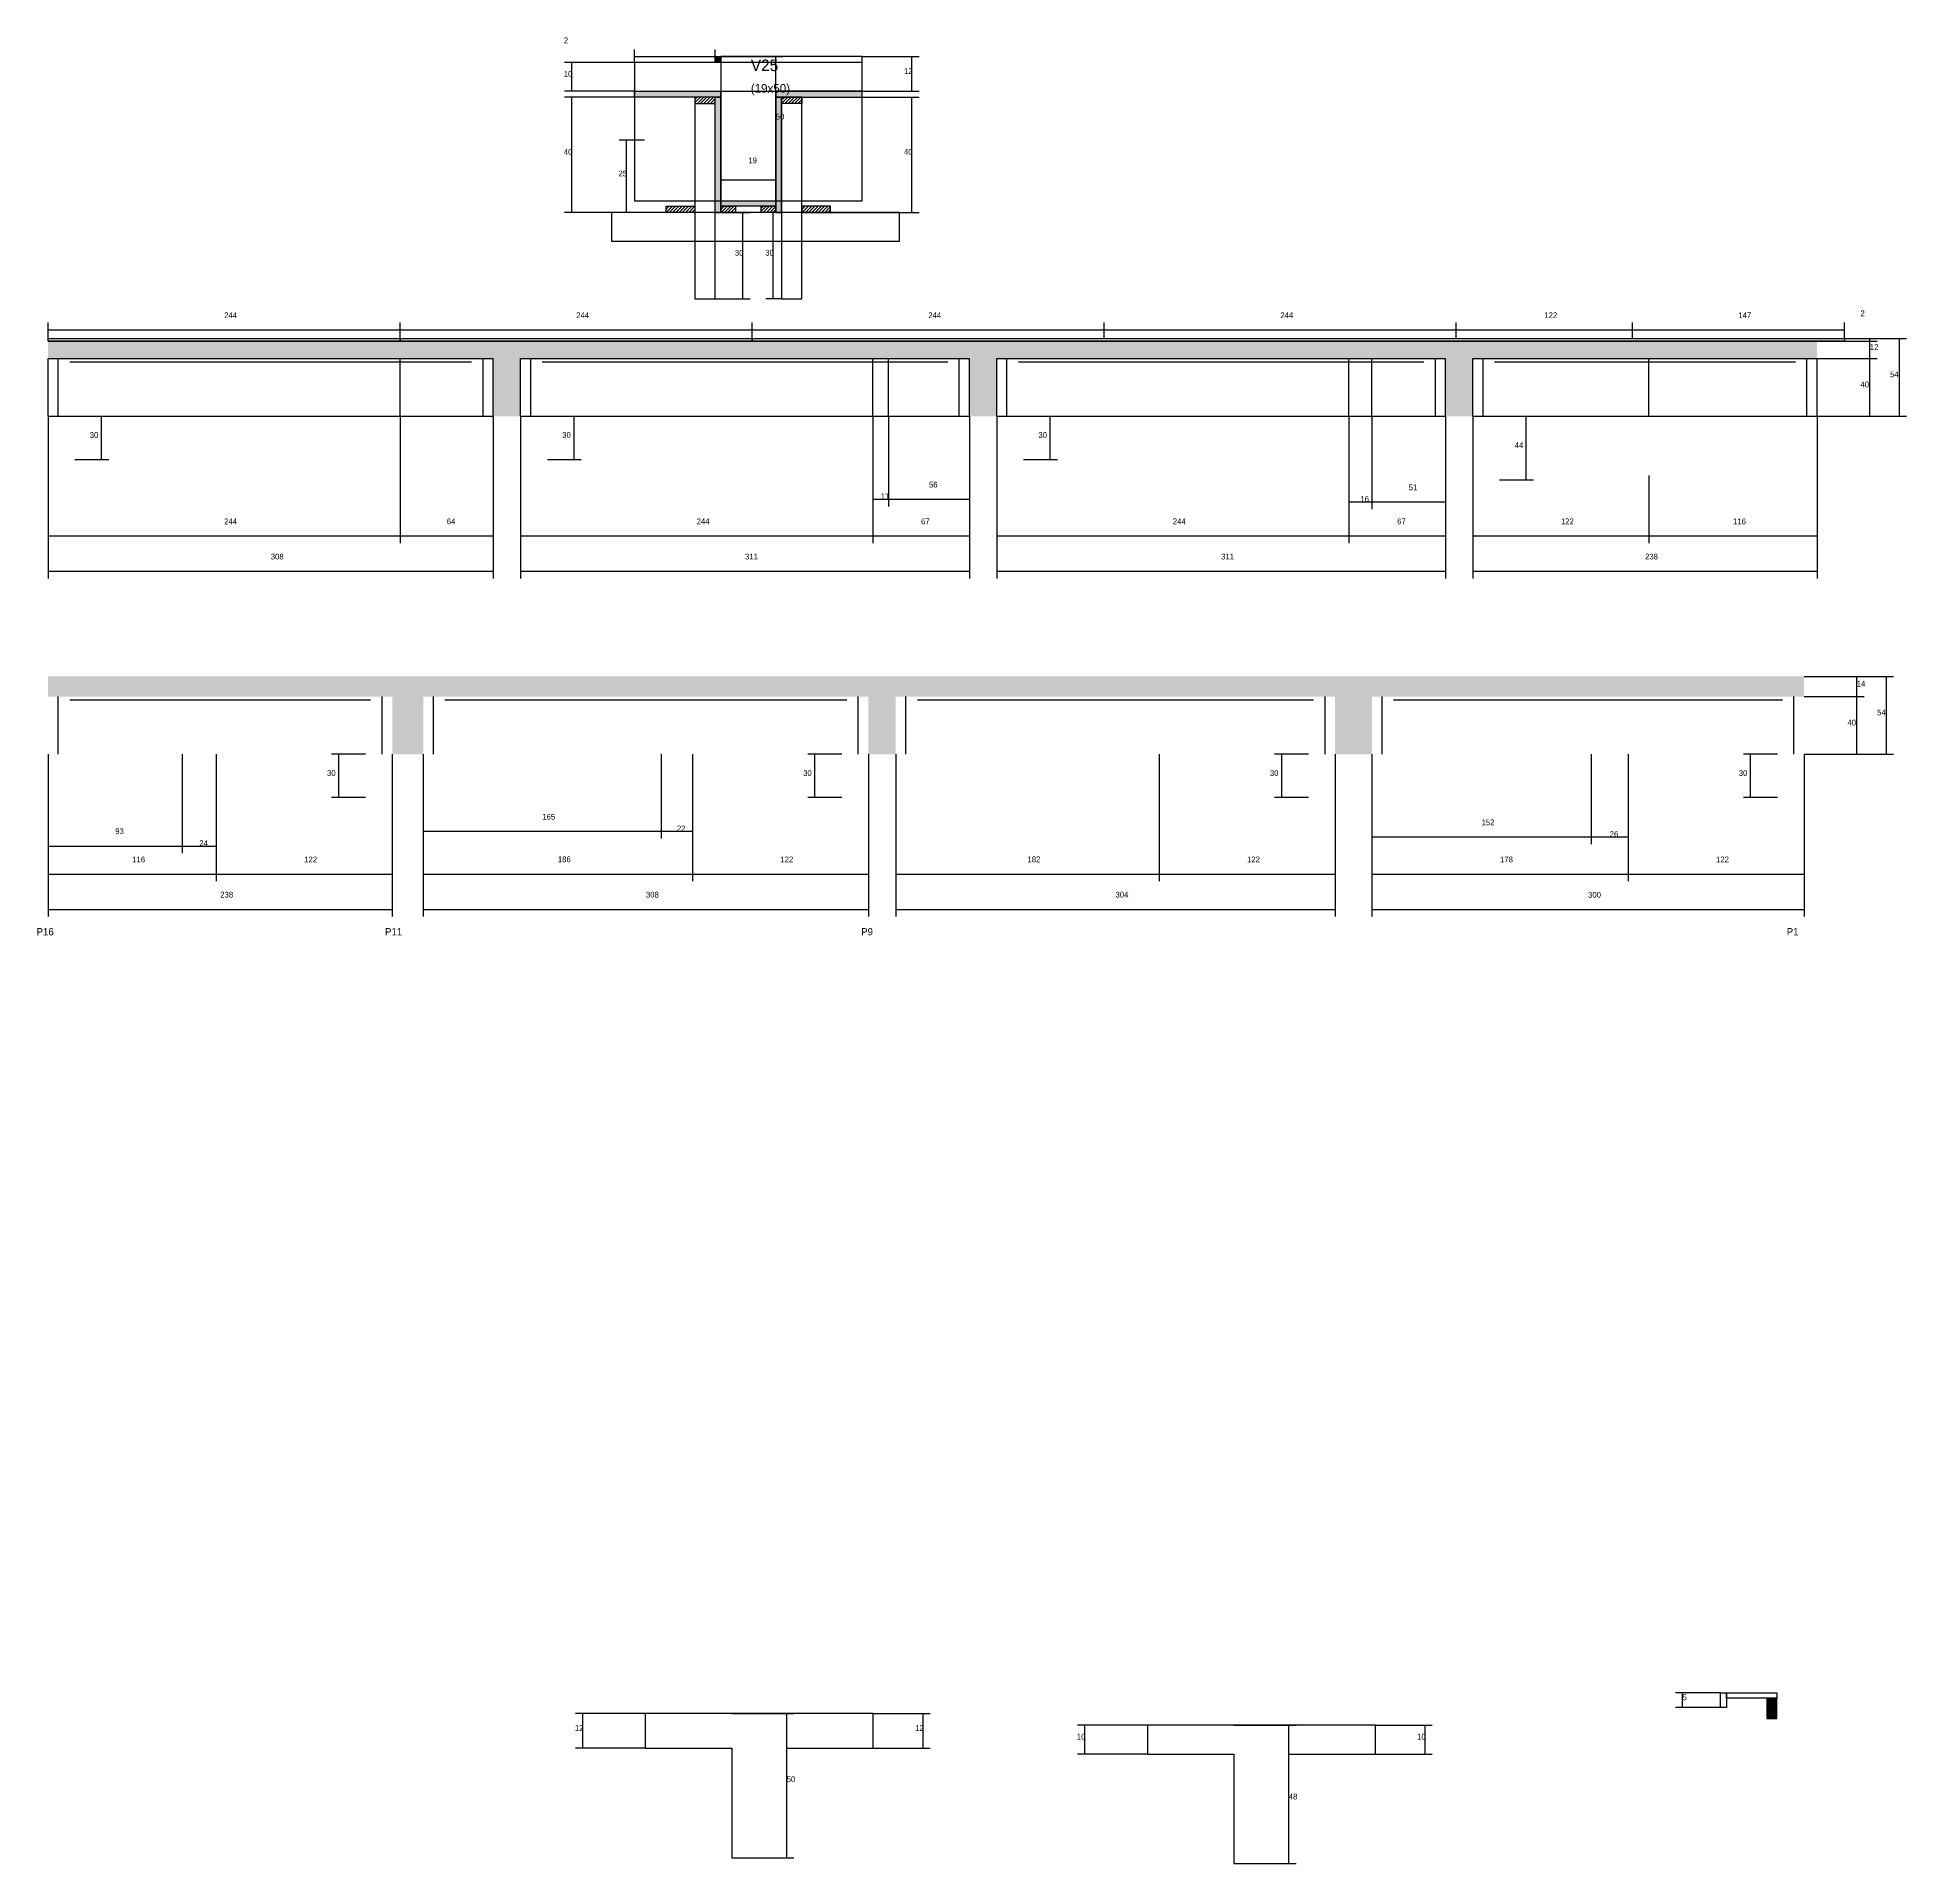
# Model space of a CAD drawing. Header units: metres. Extents: x 130752 to 132048, y 26943 to 28209.
import ezdxf

# ---------------------------------------------------------------- set-up
doc = ezdxf.new("R2010")
doc.units = ezdxf.units.M
for name, color, linetype in [('CONCRETO', 251, 'Continuous'), ('COTA', 241, 'Continuous'), ('Cota Seção (2x)', 4, 'Continuous'), ('Hachura', 253, 'Continuous'), ('Madeira', 126, 'Continuous'), ('NOMENCLATURA', 7, 'Continuous'), ('Painéis', 200, 'Continuous'), ('SARR_2.2x7', 40, 'Continuous'), ('Texto Seção', 7, 'Continuous')]:
    doc.layers.add(name, color=color, linetype=linetype)

msp = doc.modelspace()

# ---------------------------------------------------------------- hatches: boundary and pattern name
at = {"layer": 'COTA'}
h = msp.add_hatch(dxfattribs=at)
h.set_pattern_fill('AR-CONC', scale=0.03)
h.paths.add_polyline_path([(131087.4, 27986.8), (131398.4, 27986.8), (131398.4, 27946.8), (131417.4, 27946.8), (131417.4, 27986.8), (131728.4, 27986.8), (131728.4, 27946.8), (131747.4, 27946.8), (131747.4, 27986.8), (131985.9, 27986.8), (131985.9, 27998.8), (131247.9, 27998.8), (131003.9, 27998.8), (130759.9, 27998.8), (130759.9, 27986.8), (131068.4, 27986.8), (131068.4, 27946.8), (131087.4, 27946.8)])
h = msp.add_hatch(dxfattribs=at)
h.set_pattern_fill('AR-CONC', scale=0.03)
h.paths.add_polyline_path([(131019.9, 27752.4), (131328.4, 27752.4), (131328.4, 27712.4), (131347.4, 27712.4), (131347.4, 27752.4), (131651.9, 27752.4), (131651.9, 27712.4), (131677.4, 27712.4), (131677.4, 27752.4), (131976.9, 27752.4), (131976.9, 27766.4), (130759.9, 27766.4), (130759.9, 27752.4), (130998.4, 27752.4), (130998.4, 27712.4), (131019.9, 27712.4)])
at = {"layer": 'Hachura'}
h = msp.add_hatch(color=8, dxfattribs=at)
h.dxf.hatch_style = 1
h.paths.add_polyline_path([(131222.2, 28196.1), (131226.2, 28196.1), (131226.2, 28196.1), (131226.2, 28192.1), (131226.2, 28192.1), (131222.2, 28192.1), (131222.2, 28192.1), (131222.2, 28196.1)])
h = msp.add_hatch(color=8, dxfattribs=at)
h.dxf.hatch_style = 1
h.paths.add_polyline_path([(131166.2, 28168.1), (131166.2, 28172.1), (131166.2, 28172.1), (131226.2, 28172.1), (131226.2, 28172.1), (131226.2, 28168.1), (131226.2, 28168.1), (131166.2, 28168.1)])
h = msp.add_hatch(dxfattribs=at)
h.set_pattern_fill('ANSI31', scale=0.5)
h.paths.add_polyline_path([(131208.2, 28168.1), (131208.2, 28163.7), (131208.2, 28163.7), (131222.2, 28163.7), (131222.2, 28163.7), (131222.2, 28168.1), (131222.2, 28168.1), (131208.2, 28168.1)])
h = msp.add_hatch(color=8, dxfattribs=at)
h.dxf.hatch_style = 1
h.paths.add_polyline_path([(131222.2, 28168.1), (131226.2, 28168.1), (131226.2, 28168.1), (131226.2, 28088.1), (131226.2, 28088.1), (131222.2, 28088.1), (131222.2, 28088.1), (131222.2, 28168.1)])
h = msp.add_hatch(color=8, dxfattribs=at)
h.dxf.hatch_style = 1
h.paths.add_polyline_path([(131324.2, 28168.1), (131324.2, 28172.1), (131324.2, 28172.1), (131264.2, 28172.1), (131264.2, 28172.1), (131264.2, 28168.1), (131264.2, 28168.1), (131324.2, 28168.1)])
h = msp.add_hatch(color=8, dxfattribs=at)
h.dxf.hatch_style = 1
h.paths.add_polyline_path([(131268.2, 28168.1), (131264.2, 28168.1), (131264.2, 28168.1), (131264.2, 28088.1), (131264.2, 28088.1), (131268.2, 28088.1), (131268.2, 28088.1), (131268.2, 28168.1)])
h = msp.add_hatch(dxfattribs=at)
h.set_pattern_fill('ANSI31', scale=0.5)
h.paths.add_polyline_path([(131282.2, 28168.1), (131282.2, 28163.7), (131282.2, 28163.7), (131268.2, 28163.7), (131268.2, 28163.7), (131268.2, 28168.1), (131268.2, 28168.1), (131282.2, 28168.1)])
h = msp.add_hatch(dxfattribs=at)
h.set_pattern_fill('ANSI31', scale=0.5)
h.paths.add_polyline_path([(131188.2, 28088.1), (131188.2, 28092.5), (131188.2, 28092.5), (131208.2, 28092.5), (131208.2, 28092.5), (131208.2, 28088.1), (131208.2, 28088.1), (131188.2, 28088.1)])
h = msp.add_hatch(color=8, dxfattribs=at)
h.dxf.hatch_style = 1
h.paths.add_polyline_path([(131226.2, 28092.5), (131226.2, 28096.1), (131226.2, 28096.1), (131264.2, 28096.1), (131264.2, 28096.1), (131264.2, 28092.5), (131264.2, 28092.5), (131226.2, 28092.5)])
h = msp.add_hatch(dxfattribs=at)
h.set_pattern_fill('ANSI31', scale=0.5)
h.paths.add_polyline_path([(131226.2, 28088.1), (131226.2, 28092.5), (131226.2, 28092.5), (131236.2, 28092.5), (131236.2, 28092.5), (131236.2, 28088.1), (131236.2, 28088.1), (131226.2, 28088.1)])
h = msp.add_hatch(dxfattribs=at)
h.set_pattern_fill('ANSI31', scale=0.5)
h.paths.add_polyline_path([(131254.2, 28088.1), (131254.2, 28092.5), (131254.2, 28092.5), (131264.2, 28092.5), (131264.2, 28092.5), (131264.2, 28088.1), (131264.2, 28088.1), (131254.2, 28088.1)])
h = msp.add_hatch(dxfattribs=at)
h.set_pattern_fill('ANSI31', scale=0.5)
h.paths.add_polyline_path([(131302.2, 28088.1), (131302.2, 28092.5), (131302.2, 28092.5), (131282.2, 28092.5), (131282.2, 28092.5), (131282.2, 28088.1), (131282.2, 28088.1), (131302.2, 28088.1)])
at = {"layer": 'Madeira'}
h = msp.add_hatch(dxfattribs=at)
h.set_pattern_fill('ANSI31', scale=0.2)
h.paths.add_polyline_path([(131958.1, 27058), (131951.1, 27058), (131951.1, 27044), (131958.1, 27044)])

# ---------------------------------------------------------------- linework, layer by layer
at = {"layer": 'CONCRETO'}
for points in [[(131226.2, 28192.1), (131166.2, 28192.1), (131166.2, 28172.1), (131226.2, 28172.1), (131226.2, 28096.1), (131264.2, 28096.1), (131264.2, 28162.1), (131264.2, 28172.1), (131324.2, 28172.1)], [(131324.2, 28172.1), (131324.2, 28196.1), (131226.2, 28196.1)]]:
    msp.add_lwpolyline(points, dxfattribs=at)
for points in [[(131166.2, 28096.1), (131324.2, 28096.1), (131324.2, 28192.1), (131166.2, 28192.1)], [(131226.2, 28172.1), (131324.2, 28172.1), (131324.2, 28196.1), (131226.2, 28196.1)], [(131331.8, 27023.3), (131331.8, 27047.3), (131173.8, 27047.3), (131173.8, 27023.3), (131233.8, 27023.3), (131233.8, 26947.3), (131271.8, 26947.3), (131271.8, 27013.3), (131271.8, 27023.3)], [(131679.8, 27019.3), (131679.8, 27039.3), (131521.8, 27039.3), (131521.8, 27019.3), (131581.8, 27019.3), (131581.8, 26943.3), (131619.8, 26943.3), (131619.8, 27009.3), (131619.8, 27019.3)]]:
    msp.add_lwpolyline(points, close=True, dxfattribs=at)
at = {"layer": 'COTA'}
for p, q in [((131166.2, 28192.1), (131117.8, 28192.1)), ((131122.8, 28172.1), (131122.8, 28192.1)), ((131166.2, 28192.1), (131166.2, 28201.1)), ((131166.2, 28196.1), (131222.2, 28196.1)), ((131222.2, 28196.1), (131222.2, 28201.1)), ((131324.2, 28196.1), (131363.6, 28196.1)), ((131358.6, 28172.1), (131358.6, 28196.1)), ((131166.2, 28172.1), (131117.8, 28172.1)), ((131166.2, 28168.1), (131117.8, 28168.1)), ((131122.8, 28088.1), (131122.8, 28168.1)), ((131282.2, 28168.1), (131363.6, 28168.1)), ((131324.2, 28172.1), (131363.6, 28172.1)), ((131358.6, 28088.1), (131358.6, 28168.1)), ((131173.2, 28138.1), (131155.7, 28138.1)), ((131160.7, 28088.1), (131160.7, 28138.1)), ((131188.2, 28088.1), (131117.8, 28088.1)), ((131180.1, 28088.1), (131155.7, 28088.1)), ((131222.2, 28088.1), (131246.4, 28088.1)), ((131241.4, 28028.1), (131241.4, 28088.1)), ((131268.2, 28088.1), (131257.4, 28088.1)), ((131262.4, 28028.1), (131262.4, 28088.1)), ((131302.2, 28088.1), (131363.6, 28088.1)), ((131222.2, 28028.1), (131246.4, 28028.1)), ((131268.2, 28028.1), (131257.4, 28028.1)), ((130759.9, 28000.8), (130759.9, 28011.7)), ((131003.9, 28000.8), (131003.9, 28011.7)), ((131003.9, 28000.8), (131003.9, 28011.7)), ((131247.9, 28000.8), (131247.9, 28011.7)), ((131247.9, 28000.8), (131247.9, 28011.7)), ((131491.9, 28000.8), (131491.9, 28011.7)), ((131491.9, 28000.8), (131491.9, 28011.7)), ((131735.9, 28000.8), (131735.9, 28011.7)), ((131735.9, 28000.8), (131735.9, 28011.7)), ((131857.9, 28000.8), (131857.9, 28011.7)), ((131857.9, 28000.8), (131857.9, 28011.7)), ((132004.9, 28000.8), (132004.9, 28011.7)), ((130759.9, 28006.7), (131003.9, 28006.7)), ((131003.9, 28006.7), (131247.9, 28006.7)), ((131247.9, 28006.7), (131491.9, 28006.7)), ((131491.9, 28006.7), (131735.9, 28006.7)), ((131735.9, 28006.7), (131857.9, 28006.7)), ((131857.9, 28006.7), (132004.9, 28006.7)), ((131985.9, 27998.8), (132027.5, 27998.8)), ((132004.9, 28000.8), (132027.5, 28000.8)), ((132004.9, 28000.8), (132048, 28000.8)), ((132004.9, 27998.8), (132027.5, 27998.8)), ((132022.5, 27998.8), (132022.5, 28000.8)), ((132022.5, 27986.8), (132022.5, 27998.8)), ((132043, 27946.8), (132043, 28000.8)), ((131985.9, 27986.8), (132027.5, 27986.8)), ((131985.9, 27986.8), (132027.5, 27986.8)), ((132022.5, 27946.8), (132022.5, 27986.8)), ((130759.9, 27946.8), (130759.9, 27858.8)), ((130759.9, 27946.8), (130759.9, 27834.3)), ((130778.4, 27946.8), (130801.9, 27946.8)), ((130796.9, 27916.8), (130796.9, 27946.8)), ((131003.9, 27946.8), (131003.9, 27858.8)), ((131003.9, 27946.8), (131003.9, 27858.8)), ((131068.4, 27946.8), (131068.4, 27858.8)), ((131068.4, 27946.8), (131068.4, 27834.3)), ((131087.4, 27946.8), (131087.4, 27858.8)), ((131087.4, 27946.8), (131087.4, 27834.3)), ((131105.9, 27946.8), (131129.4, 27946.8)), ((131124.4, 27916.8), (131124.4, 27946.8)), ((131331.4, 27946.8), (131331.4, 27858.8)), ((131331.4, 27946.8), (131331.4, 27858.8)), ((131331.4, 27946.8), (131331.4, 27884.3)), ((131342.4, 27946.8), (131342.4, 27884.3)), ((131342.4, 27946.8), (131342.4, 27884.3)), ((131398.4, 27946.8), (131398.4, 27858.8)), ((131398.4, 27946.8), (131398.4, 27834.3)), ((131398.4, 27946.8), (131398.4, 27884.3)), ((131417.4, 27946.8), (131417.4, 27858.8)), ((131417.4, 27946.8), (131417.4, 27834.3)), ((131435.9, 27946.8), (131459.4, 27946.8)), ((131454.4, 27916.8), (131454.4, 27946.8)), ((131661.4, 27946.8), (131661.4, 27858.8)), ((131661.4, 27946.8), (131661.4, 27858.8)), ((131661.4, 27946.8), (131661.4, 27882.4)), ((131677.4, 27946.8), (131677.4, 27882.4)), ((131677.4, 27946.8), (131677.4, 27882.4)), ((131728.4, 27946.8), (131728.4, 27858.8)), ((131728.4, 27946.8), (131728.4, 27834.3)), ((131728.4, 27946.8), (131728.4, 27882.4)), ((131747.4, 27946.8), (131747.4, 27858.8)), ((131747.4, 27946.8), (131747.4, 27834.3)), ((131765.9, 27946.8), (131789.4, 27946.8)), ((131784.4, 27902.8), (131784.4, 27946.8)), ((131985.9, 27946.8), (132027.5, 27946.8)), ((131985.9, 27946.8), (132048, 27946.8)), ((131985.9, 27946.8), (131985.9, 27858.8)), ((131985.9, 27946.8), (131985.9, 27834.3)), ((130778.4, 27916.8), (130801.9, 27916.8)), ((131105.9, 27916.8), (131129.4, 27916.8)), ((131435.9, 27916.8), (131459.4, 27916.8)), ((131765.9, 27902.8), (131789.4, 27902.8)), ((131869.4, 27905.8), (131869.4, 27858.8)), ((131869.4, 27905.8), (131869.4, 27858.8)), ((131331.4, 27889.3), (131342.4, 27889.3)), ((131342.4, 27889.3), (131398.4, 27889.3)), ((131661.4, 27887.4), (131677.4, 27887.4)), ((131677.4, 27887.4), (131728.4, 27887.4)), ((130759.9, 27863.8), (131003.9, 27863.8)), ((131003.9, 27863.8), (131068.4, 27863.8)), ((131087.4, 27863.8), (131331.4, 27863.8)), ((131331.4, 27863.8), (131398.4, 27863.8)), ((131417.4, 27863.8), (131661.4, 27863.8)), ((131661.4, 27863.8), (131728.4, 27863.8)), ((131747.4, 27863.8), (131869.4, 27863.8)), ((131869.4, 27863.8), (131985.9, 27863.8)), ((130759.9, 27839.3), (131068.4, 27839.3)), ((131087.4, 27839.3), (131398.4, 27839.3)), ((131417.4, 27839.3), (131728.4, 27839.3)), ((131747.4, 27839.3), (131985.9, 27839.3)), ((131976.9, 27766.4), (132018.5, 27766.4)), ((131976.9, 27766.4), (132039, 27766.4)), ((132013.5, 27752.4), (132013.5, 27766.4)), ((132034, 27712.4), (132034, 27766.4)), ((131976.9, 27752.4), (132018.5, 27752.4)), ((131976.9, 27752.4), (132018.5, 27752.4)), ((132013.5, 27712.4), (132013.5, 27752.4)), ((130759.9, 27712.4), (130759.9, 27624.4)), ((130759.9, 27712.4), (130759.9, 27599.9)), ((130759.9, 27712.4), (130759.9, 27643.8)), ((130852.9, 27712.4), (130852.9, 27643.8)), ((130852.9, 27712.4), (130852.9, 27643.8)), ((130876.4, 27712.4), (130876.4, 27643.8)), ((130979.9, 27712.4), (130956.4, 27712.4)), ((130961.4, 27682.4), (130961.4, 27712.4)), ((130998.4, 27712.4), (130998.4, 27624.4)), ((130998.4, 27712.4), (130998.4, 27599.9)), ((131019.9, 27712.4), (131019.9, 27599.9)), ((131019.9, 27712.4), (131019.9, 27654)), ((131019.9, 27712.4), (131019.9, 27624.4)), ((131184.9, 27712.4), (131184.9, 27654)), ((131184.9, 27712.4), (131184.9, 27654)), ((131206.4, 27712.4), (131206.4, 27624.4)), ((131206.4, 27712.4), (131206.4, 27654)), ((131309.9, 27712.4), (131286.4, 27712.4)), ((131291.4, 27682.4), (131291.4, 27712.4)), ((131328.4, 27712.4), (131328.4, 27624.4)), ((131328.4, 27712.4), (131328.4, 27599.9)), ((131347.4, 27712.4), (131347.4, 27624.4)), ((131347.4, 27712.4), (131347.4, 27599.9)), ((131529.9, 27712.4), (131529.9, 27624.4)), ((131529.9, 27712.4), (131529.9, 27624.4)), ((131633.4, 27712.4), (131609.9, 27712.4)), ((131614.9, 27682.4), (131614.9, 27712.4)), ((131651.9, 27712.4), (131651.9, 27624.4)), ((131651.9, 27712.4), (131651.9, 27599.9)), ((131677.4, 27712.4), (131677.4, 27624.4)), ((131677.4, 27712.4), (131677.4, 27599.9)), ((131677.4, 27712.4), (131677.4, 27650.1)), ((131829.4, 27712.4), (131829.4, 27650.1)), ((131829.4, 27712.4), (131829.4, 27650.1)), ((131854.9, 27712.4), (131854.9, 27624.4)), ((131854.9, 27712.4), (131854.9, 27624.4)), ((131854.9, 27712.4), (131854.9, 27650.1)), ((131958.4, 27712.4), (131934.9, 27712.4)), ((131939.9, 27682.4), (131939.9, 27712.4)), ((131976.9, 27712.4), (131976.9, 27624.4)), ((131976.9, 27712.4), (131976.9, 27599.9)), ((131976.9, 27712.4), (132018.5, 27712.4)), ((131976.9, 27712.4), (132039, 27712.4)), ((130876.4, 27685.4), (130876.4, 27624.4)), ((130876.4, 27685.4), (130876.4, 27624.4)), ((130979.9, 27682.4), (130956.4, 27682.4)), ((131206.4, 27682.7), (131206.4, 27624.4)), ((131309.9, 27682.4), (131286.4, 27682.4)), ((131633.4, 27682.4), (131609.9, 27682.4)), ((131958.4, 27682.4), (131934.9, 27682.4)), ((130759.9, 27648.8), (130852.9, 27648.8)), ((130852.9, 27648.8), (130876.4, 27648.8)), ((131019.9, 27659), (131184.9, 27659)), ((131184.9, 27659), (131206.4, 27659)), ((131677.4, 27655.1), (131829.4, 27655.1)), ((131829.4, 27655.1), (131854.9, 27655.1)), ((130759.9, 27629.4), (130876.4, 27629.4)), ((130876.4, 27629.4), (130998.4, 27629.4)), ((131019.9, 27629.4), (131206.4, 27629.4)), ((131206.4, 27629.4), (131328.4, 27629.4)), ((131347.4, 27629.4), (131529.9, 27629.4)), ((131529.9, 27629.4), (131651.9, 27629.4)), ((131677.4, 27629.4), (131854.9, 27629.4)), ((131854.9, 27629.4), (131976.9, 27629.4)), ((130759.9, 27604.9), (130998.4, 27604.9)), ((131019.9, 27604.9), (131328.4, 27604.9)), ((131347.4, 27604.9), (131651.9, 27604.9)), ((131677.4, 27604.9), (131976.9, 27604.9)), ((131919.1, 27061.6), (131887.7, 27061.6)), ((131919.1, 27051.6), (131887.7, 27051.6)), ((131892.7, 27051.6), (131892.7, 27061.6)), ((131173.8, 27047.3), (131125.5, 27047.3)), ((131130.5, 27023.3), (131130.5, 27047.3)), ((131331.8, 27047.3), (131371.3, 27047.3)), ((131366.3, 27023.3), (131366.3, 27047.3)), ((131521.8, 27039.3), (131473.4, 27039.3)), ((131478.4, 27019.3), (131478.4, 27039.3)), ((131679.8, 27039.3), (131719.2, 27039.3)), ((131714.2, 27019.3), (131714.2, 27039.3)), ((131173.8, 27023.3), (131125.5, 27023.3)), ((131331.8, 27023.3), (131371.3, 27023.3)), ((131521.8, 27019.3), (131473.4, 27019.3)), ((131679.8, 27019.3), (131719.2, 27019.3))]:
    msp.add_line(p, q, dxfattribs=at)
at = {"layer": 'Cota Seção (2x)'}
for p, q in [((131226.2, 28196.1), (131269.2, 28196.1)), ((131264.2, 28096.1), (131264.2, 28196.1)), ((131226.2, 28096.1), (131226.2, 28115.6)), ((131264.2, 28096.1), (131264.2, 28115.6)), ((131226.2, 28110.6), (131264.2, 28110.6)), ((131226.2, 28096.1), (131269.2, 28096.1)), ((131233.8, 27047.3), (131276.8, 27047.3)), ((131271.8, 26947.3), (131271.8, 27047.3)), ((131581.8, 27039.3), (131624.8, 27039.3)), ((131619.8, 26943.3), (131619.8, 27039.3)), ((131233.8, 26947.3), (131276.8, 26947.3)), ((131581.8, 26943.3), (131624.8, 26943.3))]:
    msp.add_line(p, q, dxfattribs=at)
at = {"layer": 'Madeira'}
for points in [[(131208.2, 28168.1), (131208.2, 28163.7), (131222.2, 28163.7), (131222.2, 28168.1)], [(131208.2, 28028.1), (131222.2, 28028.1), (131222.2, 28168.1), (131208.2, 28168.1)], [(131282.2, 28168.1), (131282.2, 28163.7), (131268.2, 28163.7), (131268.2, 28168.1)], [(131282.2, 28168.1), (131268.2, 28168.1), (131268.2, 28028.1), (131282.2, 28028.1)], [(131150.3, 28068.1), (131349.9, 28068.1), (131349.9, 28088.1), (131150.3, 28088.1)], [(131188.2, 28088.1), (131188.2, 28092.5), (131208.2, 28092.5), (131208.2, 28088.1)], [(131226.2, 28088.1), (131226.2, 28092.5), (131236.2, 28092.5), (131236.2, 28088.1)], [(131254.2, 28088.1), (131254.2, 28092.5), (131264.2, 28092.5), (131264.2, 28088.1)], [(131302.2, 28088.1), (131302.2, 28092.5), (131282.2, 28092.5), (131282.2, 28088.1)], [(131958.1, 27058), (131951.1, 27058), (131951.1, 27044), (131958.1, 27044)]]:
    msp.add_lwpolyline(points, close=True, dxfattribs=at)
at = {"layer": 'Painéis'}
for p, q in [((131166.2, 28172.1), (131226.2, 28172.1)), ((131166.2, 28168.1), (131166.2, 28172.1)), ((131226.2, 28168.1), (131226.2, 28172.1)), ((131226.2, 28088.1), (131226.2, 28168.1)), ((131264.2, 28172.1), (131324.2, 28172.1)), ((131264.2, 28168.1), (131264.2, 28172.1)), ((131264.2, 28088.1), (131264.2, 28168.1)), ((131324.2, 28168.1), (131324.2, 28172.1)), ((131226.2, 28096.1), (131264.2, 28096.1)), ((131226.2, 28092.5), (131226.2, 28096.1)), ((131264.2, 28092.5), (131264.2, 28096.1)), ((130759.9, 28000.8), (131003.9, 28000.8)), ((130759.9, 27998.8), (131003.9, 27998.8)), ((131003.9, 28000.8), (131247.9, 28000.8)), ((131003.9, 27998.8), (131247.9, 27998.8)), ((131247.9, 28000.8), (132004.9, 28000.8)), ((131247.9, 27998.8), (132004.9, 27998.8)), ((130759.9, 27986.8), (131068.4, 27986.8)), ((130759.9, 27946.8), (130759.9, 27986.8)), ((131003.9, 27946.8), (131003.9, 27986.8)), ((131068.4, 27946.8), (131068.4, 27986.8)), ((131087.4, 27986.8), (131398.4, 27986.8)), ((131087.4, 27946.8), (131087.4, 27986.8)), ((131331.4, 27946.8), (131331.4, 27986.8)), ((131342.4, 27946.8), (131342.4, 27986.8)), ((131398.4, 27946.8), (131398.4, 27986.8)), ((131417.4, 27986.8), (131728.4, 27986.8)), ((131417.4, 27946.8), (131417.4, 27986.8)), ((131661.4, 27946.8), (131661.4, 27986.8)), ((131677.4, 27946.8), (131677.4, 27986.8)), ((131728.4, 27946.8), (131728.4, 27986.8)), ((131747.4, 27986.8), (131985.9, 27986.8)), ((131747.4, 27946.8), (131747.4, 27986.8)), ((131869.4, 27946.8), (131869.4, 27986.8)), ((131985.9, 27946.8), (131985.9, 27986.8)), ((130759.9, 27946.8), (131068.4, 27946.8)), ((131087.4, 27946.8), (131398.4, 27946.8)), ((131417.4, 27946.8), (131728.4, 27946.8)), ((131747.4, 27946.8), (131985.9, 27946.8))]:
    msp.add_line(p, q, dxfattribs=at)
for points in [[(131222.2, 28196.1), (131226.2, 28196.1), (131226.2, 28192.1), (131222.2, 28192.1)], [(131166.2, 28168.1), (131166.2, 28172.1), (131226.2, 28172.1), (131226.2, 28168.1)], [(131222.2, 28168.1), (131226.2, 28168.1), (131226.2, 28088.1), (131222.2, 28088.1)], [(131324.2, 28168.1), (131324.2, 28172.1), (131264.2, 28172.1), (131264.2, 28168.1)], [(131268.2, 28168.1), (131264.2, 28168.1), (131264.2, 28088.1), (131268.2, 28088.1)], [(131226.2, 28092.5), (131226.2, 28096.1), (131264.2, 28096.1), (131264.2, 28092.5)], [(131003.9, 27998.8), (130759.9, 27998.8), (130759.9, 28000.8), (131003.9, 28000.8)], [(131247.9, 27998.8), (131003.9, 27998.8), (131003.9, 28000.8), (131247.9, 28000.8)], [(132004.9, 27998.8), (131247.9, 27998.8), (131247.9, 28000.8), (132004.9, 28000.8)], [(131923.1, 27051.6), (131919.1, 27051.6), (131919.1, 27061.6), (131923.1, 27061.6)]]:
    msp.add_lwpolyline(points, close=True, dxfattribs=at)
msp.add_lwpolyline([(131923.1, 27061.6), (131958.1, 27061.6), (131958.1, 27058), (131923.1, 27058), (131923.1, 27061.6)], dxfattribs=at)
at = {"layer": 'SARR_2.2x7'}
for p, q in [((130766.9, 27946.8), (130766.9, 27986.8)), ((130774.9, 27984.6), (131003.9, 27984.6)), ((131003.9, 27984.6), (131053.4, 27984.6)), ((131061.4, 27946.8), (131061.4, 27986.8)), ((131094.4, 27946.8), (131094.4, 27986.8)), ((131102.4, 27984.6), (131331.4, 27984.6)), ((131331.4, 27984.6), (131383.4, 27984.6)), ((131391.4, 27946.8), (131391.4, 27986.8)), ((131424.4, 27946.8), (131424.4, 27986.8)), ((131432.4, 27984.6), (131661.4, 27984.6)), ((131661.4, 27984.6), (131713.4, 27984.6)), ((131721.4, 27946.8), (131721.4, 27986.8)), ((131754.4, 27946.8), (131754.4, 27986.8)), ((131762.4, 27984.6), (131869.4, 27984.6)), ((131869.4, 27984.6), (131970.9, 27984.6)), ((131978.9, 27946.8), (131978.9, 27986.8)), ((130766.9, 27712.4), (130766.9, 27752.4)), ((130991.4, 27712.4), (130991.4, 27752.4)), ((131026.9, 27712.4), (131026.9, 27752.4)), ((131321.4, 27712.4), (131321.4, 27752.4)), ((131354.4, 27712.4), (131354.4, 27752.4)), ((131644.9, 27712.4), (131644.9, 27752.4)), ((131684.4, 27712.4), (131684.4, 27752.4)), ((131969.9, 27712.4), (131969.9, 27752.4)), ((130774.9, 27750.2), (130876.4, 27750.2)), ((130876.4, 27750.2), (130983.4, 27750.2)), ((131034.9, 27750.2), (131206.4, 27750.2)), ((131206.4, 27750.2), (131313.4, 27750.2)), ((131362.4, 27750.2), (131529.9, 27750.2)), ((131529.9, 27750.2), (131636.9, 27750.2)), ((131692.4, 27750.2), (131854.9, 27750.2)), ((131854.9, 27750.2), (131961.9, 27750.2))]:
    msp.add_line(p, q, dxfattribs=at)

# ---------------------------------------------------------------- texts
at = {"layer": 'COTA'}
for s, p in [('2', (131117.3, 28205.4)), ('10', (131117.3, 28182.1)), ('12', (131353.1, 28184.1)), ('40', (131117.3, 28128.1)), ('40', (131353.1, 28128.1)), ('25', (131155.2, 28113.1)), ('30', (131235.9, 28058.1)), ('30', (131256.9, 28058.1)), ('244', (130881.9, 28014.8)), ('244', (131125.9, 28014.8)), ('244', (131369.9, 28014.8)), ('244', (131613.9, 28014.8)), ('122', (131796.9, 28014.8)), ('147', (131931.4, 28014.8)), ('2', (132016, 28016.1)), ('12', (132022.5, 27992.8)), ('54', (132036.5, 27973.8)), ('40', (132016, 27966.8)), ('30', (130788.7, 27931.8)), ('30', (131116.2, 27931.8)), ('30', (131446.2, 27931.8)), ('44', (131776.4, 27924.8)), ('11', (131336.9, 27889.3)), ('56', (131370.4, 27897.4)), ('51', (131702.9, 27895.5)), ('16', (131669.4, 27887.4)), ('244', (130881.9, 27871.9)), ('64', (131036.2, 27871.9)), ('244', (131209.4, 27871.9)), ('67', (131364.9, 27871.9)), ('244', (131539.4, 27871.9)), ('67', (131694.9, 27871.9)), ('122', (131808.4, 27871.9)), ('116', (131927.7, 27871.9)), ('308', (130914.2, 27847.5)), ('311', (131242.9, 27847.5)), ('311', (131572.9, 27847.5)), ('238', (131866.7, 27847.5)), ('14', (132013.5, 27759.4)), ('54', (132027.5, 27739.4)), ('40', (132007, 27732.4)), ('30', (130953.2, 27697.4)), ('30', (131283.2, 27697.4)), ('30', (131606.7, 27697.4)), ('30', (131931.7, 27697.4)), ('93', (130806.4, 27657.1)), ('165', (131102.4, 27667.1)), ('22', (131195.7, 27659)), ('152', (131753.4, 27663.2)), ('24', (130864.7, 27648.8)), ('26', (131842.2, 27655.1)), ('116', (130818.2, 27637.5)), ('122', (130937.4, 27637.5)), ('186', (131113.2, 27637.6)), ('122', (131267.4, 27637.5)), ('182', (131438.7, 27637.6)), ('122', (131590.9, 27637.5)), ('178', (131766.2, 27637.5)), ('122', (131915.9, 27637.5)), ('238', (130879.2, 27613.1)), ('308', (131174.2, 27613.1)), ('304', (131499.7, 27613.1)), ('300', (131827.2, 27613)), ('5', (131892.7, 27056.6)), ('12', (131125, 27035.3)), ('12', (131360.8, 27035.3)), ('10', (131472.9, 27029.3)), ('10', (131708.7, 27029.3))]:
    msp.add_text(s, height=4, dxfattribs=at).set_placement(p)
at = {"layer": 'Cota Seção (2x)'}
for s, p in [('50', (131264.2, 28152.5)), ('19', (131245.2, 28122.1)), ('50', (131271.8, 26999.8)), ('48', (131619.8, 26987.8))]:
    msp.add_text(s, height=4, dxfattribs=at).set_placement(p)
at = {"layer": 'NOMENCLATURA'}
for s, p in [('P16', (130751.9, 27586.9)), ('P11', (130993.4, 27586.9)), ('P9', (131323.4, 27586.9)), ('P1', (131964.9, 27586.9))]:
    msp.add_text(s, height=5, dxfattribs=at).set_placement(p)
at = {"layer": 'Texto Seção'}
for s, height, p in [('V25', 8, (131246.9, 28186.1)), ('(19x50)', 6, (131246.9, 28171.1))]:
    msp.add_text(s, height=height, dxfattribs=at).set_placement(p)

doc.saveas('drawing.dxf')
